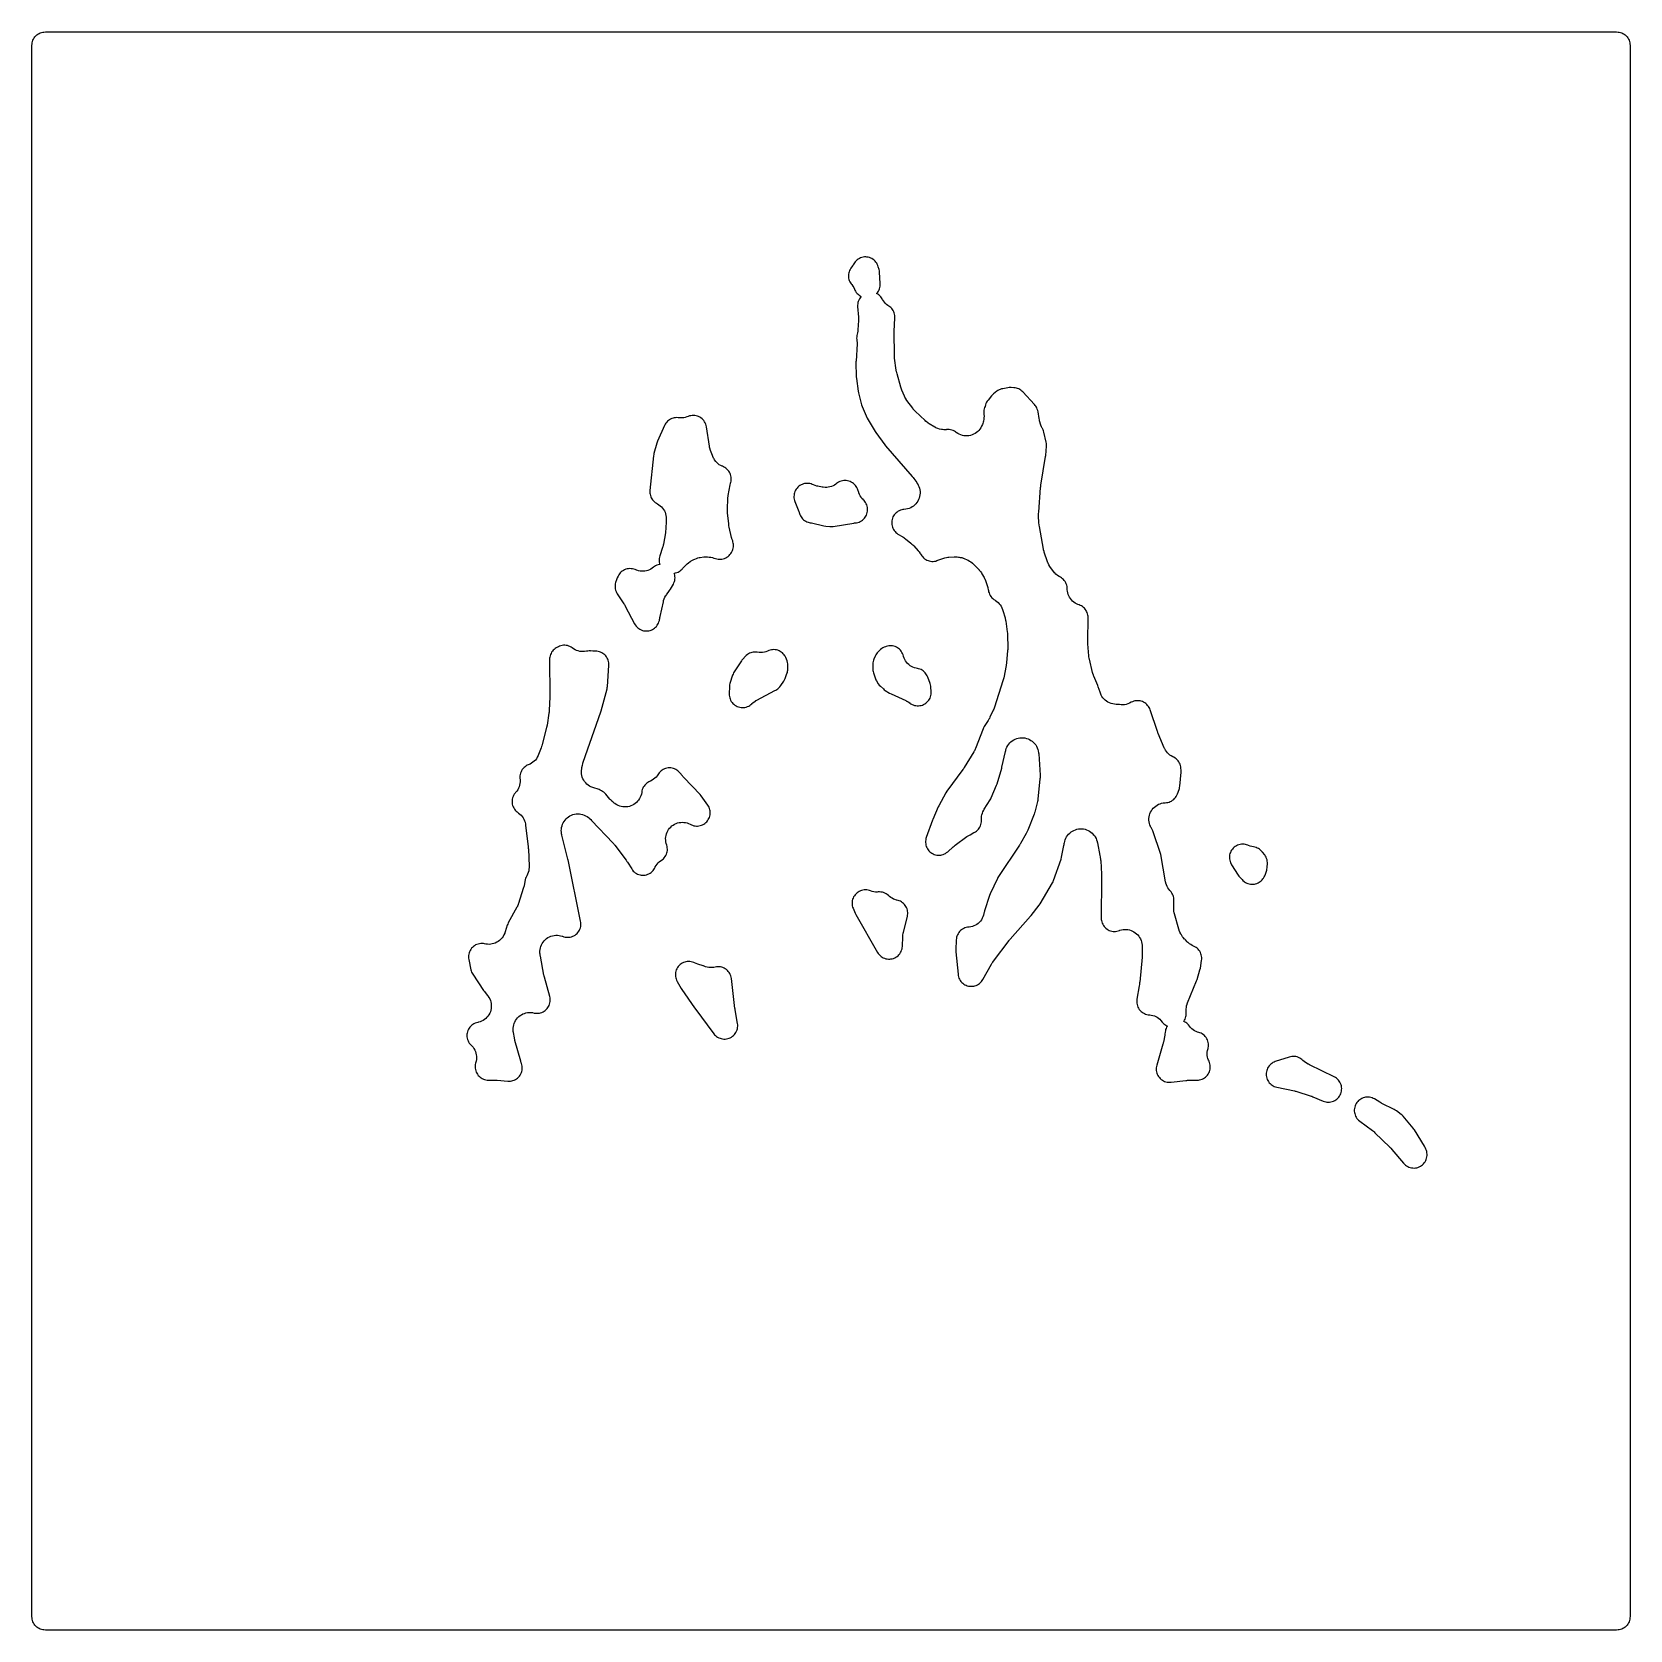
# Model space of a CAD drawing. Header units: millimetres. Extents: x 0 to 300, y 0 to 300.
import ezdxf

# ---------------------------------------------------------------- set-up
doc = ezdxf.new("R2010")
doc.units = ezdxf.units.MM
doc.layers.add('CUT', color=7, linetype='CONTINUOUS')

msp = doc.modelspace()

# ---------------------------------------------------------------- linework, layer by layer
at = {"layer": 'CUT'}
for points in [[(1.6252, -0.0395), (1.3944, 0.0431), (1.1729, 0.1479), (0.9627, 0.2738), (0.7659, 0.4198), (0.5844, 0.5844), (0.4198, 0.7659), (0.2738, 0.9627), (0.1479, 1.1729), (0.0431, 1.3944), (-0.0395, 1.6252), (-0.099, 1.8629), (-0.135, 2.1053), (-0.15, 2.4114), (-0.15, 297.5872), (-0.135, 297.8933), (-0.099, 298.1357), (-0.0395, 298.3734), (0.0431, 298.6041), (0.1479, 298.8256), (0.2738, 299.0358), (0.4198, 299.2326), (0.5844, 299.4142), (0.7659, 299.5787), (0.9627, 299.7247), (1.1729, 299.8507), (1.3944, 299.9554), (1.6252, 300.038), (1.8629, 300.0975), (2.1053, 300.1335), (2.4114, 300.1485), (297.5886, 300.1485), (297.8947, 300.1335), (298.1371, 300.0975), (298.3748, 300.038), (298.6056, 299.9554), (298.8271, 299.8507), (299.0373, 299.7247), (299.2341, 299.5787), (299.4156, 299.4142), (299.5802, 299.2326), (299.7262, 299.0358), (299.8521, 298.8256), (299.9569, 298.6041), (300.0395, 298.3734), (300.099, 298.1357), (300.135, 297.8933), (300.15, 297.5872), (300.15, 297.0119), (300.15, 2.4114), (300.1369, 2.1453), (300.135, 2.1054), (300.135, 2.1053), (300.099, 1.8629), (300.0395, 1.6252), (299.9569, 1.3944), (299.8521, 1.1729), (299.7262, 0.9627), (299.5802, 0.7659), (299.4156, 0.5844), (299.2341, 0.4198), (299.0373, 0.2738), (298.8271, 0.1479), (298.6056, 0.0431), (298.3748, -0.0395), (298.1371, -0.099), (297.8947, -0.135), (297.5886, -0.15), (297.0775, -0.15), (3, -0.15), (2.4114, -0.15), (2.1053, -0.135), (1.8629, -0.099)], [(154.2758, 252.1142), (154.4259, 251.7985), (154.4268, 251.7965), (154.4275, 251.7968), (154.4909, 251.6432), (154.607, 251.4257), (154.744, 251.2207), (154.9005, 251.0302), (155.075, 250.856), (155.2659, 250.6999), (155.4711, 250.5633), (155.6856, 250.4493), (155.6148, 250.3764), (155.4607, 250.1828), (155.3264, 249.9749), (155.2135, 249.7548), (155.1228, 249.5245), (155.0553, 249.2865), (155.0117, 249.0429), (154.9924, 248.7962), (154.9975, 248.5488), (155.1378, 246.5572), (155.147, 246.317), (155.1481, 246.1538), (155.1419, 245.9135), (155.0409, 244.1709), (155.0255, 243.9861), (155.022, 243.9532), (154.9688, 243.6166), (154.9019, 243.3607), (154.8516, 243.1207), (154.825, 242.8768), (154.8225, 242.6315), (154.844, 242.3871), (154.8825, 242.1078), (154.8958, 241.7724), (154.8955, 241.7397), (154.8894, 241.5572), (154.6995, 238.2821), (154.6977, 238.2453), (154.6974, 238.2385), (154.6955, 238.0836), (154.747, 235.3485), (154.7693, 235.059), (155.0999, 232.6262), (155.1626, 232.3147), (155.7603, 230.0875), (155.8782, 229.7481), (156.8255, 227.5448), (156.9748, 227.2522), (158.2685, 225.0819), (158.4028, 224.8797), (160.1242, 222.5419), (160.2502, 222.3845), (165.2496, 216.6309), (165.3626, 216.4945), (165.4371, 216.4001), (165.5435, 216.2585), (166.1019, 215.4779), (166.2064, 215.3238), (166.2244, 215.2958), (166.3949, 214.9991), (166.5228, 214.7144), (166.6219, 214.4183), (166.6912, 214.1139), (166.7299, 213.8041), (166.7377, 213.492), (166.7145, 213.1807), (166.6606, 212.8732), (166.5764, 212.5726), (166.4629, 212.2818), (166.321, 212.0037), (166.1524, 211.741), (165.9584, 211.4963), (165.7412, 211.2721), (165.5028, 211.0705), (165.2457, 210.8936), (164.9722, 210.743), (164.6851, 210.6203), (164.3873, 210.5266), (164.0817, 210.463), (163.6797, 210.4202), (163.6798, 210.4192), (163.5212, 210.4025), (163.283, 210.3536), (163.0507, 210.2818), (162.8265, 210.1878), (162.6125, 210.0725), (162.4106, 209.9369), (162.2229, 209.7824), (162.0511, 209.6103), (161.8968, 209.4224), (161.7615, 209.2203), (161.6465, 209.0061), (161.5528, 208.7818), (161.4814, 208.5494), (161.4329, 208.3111), (161.4077, 208.0693), (161.4062, 207.8261), (161.4283, 207.584), (161.4738, 207.3451), (161.5423, 207.1119), (161.6331, 206.8863), (161.7454, 206.6707), (161.8782, 206.467), (162.0301, 206.2771), (162.1997, 206.1029), (162.3854, 205.946), (162.5855, 205.8079), (163.4801, 205.2526), (163.6769, 205.1217), (163.8076, 205.0286), (163.9957, 204.8856), (165.0156, 204.0582), (165.218, 203.8815), (165.3509, 203.7569), (165.5402, 203.5662), (166.3918, 202.6444), (166.5228, 202.4949), (166.5455, 202.4676), (166.7827, 202.1488), (166.8024, 202.1193), (166.908, 201.9509), (166.9442, 201.8897), (167.0788, 201.6854), (167.2328, 201.4953), (167.4046, 201.3211), (167.5926, 201.1645), (167.795, 201.0271), (168.0099, 200.9101), (168.2352, 200.8147), (168.4687, 200.7418), (168.7083, 200.692), (168.9515, 200.6659), (169.1962, 200.6637), (169.4399, 200.6854), (169.6803, 200.7308), (169.9151, 200.7995), (171.2184, 201.2513), (171.3695, 201.3001), (171.3967, 201.3082), (171.6796, 201.3801), (171.9675, 201.4279), (171.9957, 201.4313), (172.1536, 201.4473), (173.1742, 201.5287), (173.3846, 201.5396), (173.4157, 201.5403), (173.697, 201.5098), (173.7326, 201.504), (173.9312, 201.4661), (174.0566, 201.4386), (174.299, 201.3978), (174.5441, 201.381), (174.5874, 201.3823), (174.8564, 201.2893), (174.8856, 201.2777), (175.0474, 201.2086), (175.6056, 200.9548), (175.7529, 200.884), (175.779, 200.8707), (176.0406, 200.723), (176.2668, 200.5679), (176.4989, 200.377), (176.5206, 200.3575), (176.6398, 200.2456), (177.7182, 199.1884), (177.841, 199.0622), (177.8624, 199.0392), (178.0712, 198.7921), (178.2558, 198.5265), (178.2726, 198.4998), (178.3626, 198.3486), (178.781, 197.6071), (178.8674, 197.4447), (178.8822, 197.4153), (179.0307, 197.0787), (179.0424, 197.048), (179.1041, 196.8747), (179.4088, 195.9472), (179.4676, 195.7502), (179.4771, 195.7148), (179.5618, 195.3127), (179.5674, 195.2764), (179.5737, 195.2266), (179.6192, 194.9724), (179.6907, 194.7242), (179.7874, 194.4848), (179.9083, 194.2566), (180.052, 194.042), (180.2172, 193.8435), (180.4019, 193.663), (180.6043, 193.5026), (180.8222, 193.3639), (180.9395, 193.2975), (181.1867, 193.1242), (181.4162, 192.9281), (181.6258, 192.7108), (181.8136, 192.4745), (181.9779, 192.2212), (182.1172, 191.9534), (182.2409, 191.6465), (182.2515, 191.6161), (182.3067, 191.4448), (182.7133, 190.0689), (182.7512, 189.9311), (182.7575, 189.9063), (182.8174, 189.6268), (182.8218, 189.6016), (182.8437, 189.4604), (183.1232, 187.4009), (183.1459, 187.1877), (183.1572, 187.0425), (183.1677, 186.8283), (183.2161, 184.4673), (183.2145, 184.2554), (183.2093, 184.1117), (183.1957, 183.9002), (182.9811, 181.588), (182.9578, 181.3931), (182.9386, 181.2611), (182.9052, 181.0677), (182.4469, 178.7748), (182.3994, 178.5677), (182.3631, 178.4281), (182.304, 178.2241), (180.7149, 173.2731), (180.6386, 173.0582), (180.5824, 172.9139), (180.4932, 172.7041), (179.8769, 171.3679), (179.7606, 171.1372), (179.6763, 170.9834), (179.5444, 170.7611), (178.8074, 169.6115), (178.6838, 169.3958), (178.5822, 169.1688), (177.1654, 165.5278), (177.102, 165.3747), (177.09, 165.3476), (176.9431, 165.0507), (176.9288, 165.0247), (176.8456, 164.8814), (175.0295, 161.9051), (174.9395, 161.7646), (174.8762, 161.6705), (174.7799, 161.5342), (171.7661, 157.4598), (171.5785, 157.165), (170.2511, 154.7178), (170.1579, 154.5272), (169.1314, 152.179), (169.1186, 152.1492), (169.1163, 152.1437), (169.0667, 152.0165), (167.9113, 148.7967), (167.8401, 148.5627), (167.7921, 148.323), (167.7677, 148.0796), (167.7672, 147.8351), (167.7906, 147.5917), (167.8376, 147.3517), (167.9079, 147.1175), (168.0008, 146.8913), (168.1153, 146.6752), (168.2503, 146.4713), (168.4046, 146.2816), (168.5767, 146.1079), (168.765, 145.9519), (168.9676, 145.815), (169.1826, 145.6985), (169.408, 145.6036), (169.6416, 145.5311), (169.8811, 145.4819), (170.1243, 145.4562), (170.3688, 145.4545), (170.6124, 145.4766), (170.8526, 145.5225), (171.0871, 145.5916), (171.3138, 145.6832), (171.5305, 145.7966), (171.7351, 145.9306), (171.9255, 146.084), (172.9846, 147.0256), (173.1199, 147.1402), (173.2135, 147.2159), (173.354, 147.324), (175.5545, 148.9358), (175.7684, 149.0814), (175.9168, 149.1751), (176.1401, 149.3056), (176.8701, 149.6989), (176.9168, 149.7224), (177.134, 149.8462), (177.3378, 149.991), (177.5261, 150.1555), (177.6971, 150.338), (177.849, 150.5366), (177.9802, 150.7494), (178.0896, 150.9743), (178.1759, 151.2089), (178.2384, 151.4511), (178.2764, 151.6982), (178.2895, 151.9479), (178.2793, 152.1606), (178.2781, 152.4758), (178.3048, 152.77), (178.3589, 153.0604), (178.44, 153.3444), (178.5474, 153.6196), (178.6929, 153.9089), (178.7083, 153.9363), (178.7984, 154.0877), (179.9155, 155.8694), (180.0111, 156.0358), (180.0937, 156.209), (181.1216, 158.5971), (181.2243, 158.882), (182.0783, 161.7941), (182.0874, 161.8259), (182.089, 161.8318), (182.1227, 161.9669), (182.7817, 164.9655), (182.8257, 165.1447), (182.8344, 165.1766), (182.9397, 165.4997), (183.0643, 165.7837), (183.2162, 166.0539), (183.394, 166.3079), (183.5959, 166.5432), (183.8201, 166.7574), (184.0642, 166.9485), (184.326, 167.1146), (184.6029, 167.2542), (184.8921, 167.3658), (185.191, 167.4484), (185.4965, 167.5011), (185.8057, 167.5236), (186.1157, 167.5154), (186.4233, 167.4768), (186.7256, 167.408), (187.0197, 167.3099), (187.3027, 167.1832), (187.5719, 167.0293), (187.8245, 166.8496), (188.0583, 166.646), (188.2709, 166.4203), (188.4602, 166.1747), (188.6244, 165.9117), (188.7619, 165.6339), (188.8714, 165.3438), (188.9518, 165.0444), (189.0072, 164.709), (189.0109, 164.6762), (189.0275, 164.4921), (189.2867, 160.5106), (189.2937, 160.3521), (189.2943, 160.3237), (189.2881, 160.0066), (189.2864, 159.9783), (189.2732, 159.8202), (188.8749, 156.0111), (188.8382, 155.7496), (188.8071, 155.5731), (188.752, 155.3149), (188.3733, 153.8004), (188.3039, 153.5581), (188.2514, 153.3953), (188.1659, 153.1582), (186.969, 150.1575), (186.8646, 149.9199), (186.7882, 149.7613), (186.6676, 149.5316), (185.5949, 147.6492), (185.5267, 147.5343), (185.4789, 147.4571), (185.4067, 147.3447), (181.4489, 141.4239), (181.3504, 141.2638), (181.2642, 141.0968), (179.9061, 138.2034), (179.789, 137.9058), (178.8541, 134.9958), (178.7705, 134.6549), (178.7501, 134.5362), (178.7426, 134.4972), (178.6626, 134.1684), (178.5605, 133.877), (178.4304, 133.5971), (178.2735, 133.3312), (178.0912, 133.082), (177.8854, 132.8519), (177.658, 132.6431), (177.4113, 132.4576), (177.1475, 132.2972), (176.8693, 132.1634), (176.5793, 132.0575), (176.2803, 131.9806), (175.9753, 131.9333), (175.8948, 131.9289), (175.6505, 131.9033), (175.41, 131.8538), (175.1755, 131.781), (174.9493, 131.6855), (174.7335, 131.5683), (174.5302, 131.4305), (174.3415, 131.2734), (174.1691, 131.0985), (174.0147, 130.9076), (173.8797, 130.7025), (173.7655, 130.4851), (173.6732, 130.2575), (173.6037, 130.022), (173.5576, 129.7808), (173.5354, 129.5363), (173.4568, 127.6417), (173.4664, 127.2968), (173.876, 123.0739), (173.9113, 122.8328), (173.9699, 122.5963), (174.0513, 122.3667), (174.1546, 122.146), (174.2789, 121.9365), (174.423, 121.74), (174.5856, 121.5585), (174.765, 121.3937), (174.9596, 121.2472), (175.1676, 121.1203), (175.3869, 121.0142), (175.6156, 120.93), (175.8513, 120.8685), (176.0919, 120.8301), (176.3351, 120.8154), (176.5785, 120.8244), (176.82, 120.8571), (177.0571, 120.9131), (177.2876, 120.992), (177.5094, 121.0929), (177.7203, 121.2149), (177.9183, 121.3569), (178.1015, 121.5174), (178.2683, 121.695), (178.4169, 121.8881), (178.5461, 122.0946), (180.1595, 124.9786), (180.2941, 125.2007), (180.3906, 125.3481), (180.5402, 125.5604), (183.4611, 129.4136), (183.5477, 129.5236), (183.608, 129.5973), (183.6987, 129.704), (187.4894, 133.997), (187.5103, 134.0211), (187.5142, 134.0255), (187.599, 134.1297), (189.1097, 136.089), (189.2777, 136.3361), (191.6061, 140.2453), (191.7211, 140.4619), (191.8144, 140.6887), (193.2455, 144.722), (193.3416, 145.0715), (193.7802, 147.282), (193.8122, 147.4883), (193.817, 147.5305), (193.842, 147.712), (193.8472, 147.7443), (193.9174, 148.0736), (194.0105, 148.3664), (194.1317, 148.6487), (194.2799, 148.9178), (194.4536, 149.1712), (194.6512, 149.4064), (194.8708, 149.6212), (195.1104, 149.8136), (195.3675, 149.9816), (195.6399, 150.1238), (195.9248, 150.2387), (196.2195, 150.3253), (196.5213, 150.3827), (196.8273, 150.4104), (197.1345, 150.4081), (197.44, 150.3758), (197.7409, 150.3139), (198.0343, 150.2229), (198.3175, 150.1038), (198.5877, 149.9575), (198.8423, 149.7856), (199.0789, 149.5897), (199.2953, 149.3716), (199.4894, 149.1335), (199.6593, 148.8775), (199.8034, 148.6062), (199.9204, 148.3221), (200.0176, 147.9997), (200.0255, 147.968), (200.0654, 147.7891), (200.5328, 145.4239), (200.5785, 145.1354), (200.5809, 145.1205), (200.6623, 144.6061), (200.6785, 144.4232), (200.8116, 141.8787), (200.8329, 141.1241), (200.8341, 141.0833), (200.8358, 141.0239), (200.7829, 133.6432), (200.7931, 133.3993), (200.827, 133.1577), (200.8843, 132.9205), (200.9644, 132.69), (201.0666, 132.4684), (201.19, 132.2579), (201.3332, 132.0604), (201.4951, 131.8778), (201.674, 131.7118), (201.8682, 131.564), (202.0758, 131.4359), (202.295, 131.3287), (202.5236, 131.2433), (202.7595, 131.1807), (203.0003, 131.1413), (203.2438, 131.1256), (203.4877, 131.1337), (203.7296, 131.1655), (203.9673, 131.2208), (204.1984, 131.2989), (204.294, 131.3366), (204.5862, 131.42), (204.8851, 131.4749), (205.1879, 131.5007), (205.4917, 131.4971), (205.7938, 131.4643), (206.0914, 131.4024), (206.3815, 131.3121), (206.6616, 131.1942), (206.929, 131.0498), (207.1812, 130.8803), (207.4159, 130.6873), (207.6309, 130.4725), (207.8241, 130.2379), (207.9938, 129.9858), (208.1383, 129.7185), (208.2564, 129.4385), (208.3469, 129.1484), (208.409, 128.851), (208.4453, 128.5199), (208.4472, 128.4875), (208.4539, 128.3064), (208.4724, 126.819), (208.4696, 126.6201), (208.4641, 126.4851), (208.4507, 126.2867), (208.0099, 121.5935), (208.0095, 121.5905), (208.0079, 121.5781), (207.9995, 121.5127), (207.9733, 121.3093), (207.9511, 121.1364), (207.9243, 120.9274), (207.4774, 118.391), (207.4462, 118.1405), (207.4405, 117.8881), (207.4602, 117.6365), (207.5051, 117.3881), (207.5749, 117.1456), (207.6688, 116.9113), (207.7859, 116.6876), (207.9248, 116.4769), (208.0844, 116.2813), (208.2628, 116.1028), (208.4583, 115.9432), (208.669, 115.8041), (208.8925, 115.687), (209.1268, 115.593), (209.3693, 115.5231), (209.6177, 115.478), (209.8693, 115.4582), (209.8845, 115.4578), (210.1867, 115.4198), (210.4838, 115.3528), (210.7731, 115.2573), (211.0517, 115.1343), (211.3172, 114.9849), (211.567, 114.8106), (211.7987, 114.6129), (212.0102, 114.3937), (212.2553, 114.0847), (212.2564, 114.0855), (212.3519, 113.965), (212.5197, 113.791), (212.7036, 113.6341), (212.9017, 113.4956), (213.1123, 113.3769), (213.202, 113.3372), (213.2018, 113.3369), (213.0758, 113.1283), (212.9708, 112.9084), (212.8876, 112.6793), (212.8271, 112.4432), (212.7899, 112.2024), (212.7492, 111.8139), (212.7442, 111.7818), (212.7122, 111.603), (212.4529, 110.3329), (212.4202, 110.1875), (212.396, 110.0892), (212.3576, 109.9453), (211.2116, 105.9724), (211.1551, 105.7328), (211.1224, 105.4888), (211.1139, 105.2428), (211.1297, 104.9972), (211.1695, 104.7542), (211.233, 104.5164), (211.3196, 104.286), (211.4284, 104.0652), (211.5584, 103.8561), (211.7084, 103.6609), (211.8768, 103.4814), (212.0621, 103.3193), (212.2624, 103.1762), (212.4758, 103.0535), (212.7003, 102.9524), (212.9336, 102.8738), (213.1735, 102.8186), (213.4176, 102.7872), (213.6637, 102.78), (213.9093, 102.7971), (216.6586, 103.1245), (216.8715, 103.1437), (217.0163, 103.1526), (217.2298, 103.1596), (218.7776, 103.1667), (219.0273, 103.1803), (219.2745, 103.2188), (219.5166, 103.2819), (219.7512, 103.3688), (219.9759, 103.4788), (220.1885, 103.6106), (220.3868, 103.763), (220.5689, 103.9345), (220.733, 104.1233), (220.8774, 104.3276), (221.0007, 104.5453), (221.1015, 104.7742), (221.179, 105.0121), (221.2324, 105.2565), (221.261, 105.505), (221.2647, 105.7551), (221.2433, 106.0044), (221.1972, 106.2502), (221.1267, 106.4902), (221.0325, 106.722), (220.9307, 106.9406), (220.8298, 107.2267), (220.7568, 107.5212), (220.7126, 107.8214), (220.6975, 108.1245), (220.7117, 108.4275), (220.755, 108.7279), (220.8483, 109.1095), (220.8476, 109.1097), (220.8889, 109.2797), (220.9233, 109.5258), (220.9331, 109.7741), (220.9182, 110.0222), (220.8787, 110.2675), (220.8151, 110.5077), (220.728, 110.7405), (220.6182, 110.9634), (220.4867, 111.1743), (220.335, 111.3711), (220.1645, 111.5519), (219.977, 111.7149), (219.7741, 111.8584), (219.558, 111.9811), (219.3308, 112.0817), (219.0947, 112.1593), (218.898, 112.2133), (218.6031, 112.3271), (218.3211, 112.47), (218.0548, 112.6405), (217.8071, 112.8368), (217.5803, 113.057), (217.3767, 113.2989), (217.3411, 113.3511), (217.194, 113.5455), (217.0287, 113.7246), (216.8468, 113.8868), (216.6499, 114.0305), (216.44, 114.1543), (216.3067, 114.2163), (216.3177, 114.2313), (216.4412, 114.4391), (216.5441, 114.6578), (216.6254, 114.8855), (216.6844, 115.1199), (216.7204, 115.3589), (216.7332, 115.6003), (216.7365, 116.3361), (216.7415, 116.5152), (216.7432, 116.5471), (216.7761, 116.8748), (216.8345, 117.1696), (216.9291, 117.485), (216.9397, 117.5152), (217.0033, 117.6827), (218.7021, 121.8536), (218.78, 122.0736), (219.3273, 123.8852), (219.4045, 124.2244), (219.6326, 125.6929), (219.6588, 125.9453), (219.6592, 126.1991), (219.6339, 126.4516), (219.5832, 126.7003), (219.5075, 126.9425), (219.4076, 127.1758), (219.2846, 127.3978), (219.1397, 127.6062), (218.9745, 127.7988), (218.7905, 127.9736), (218.5898, 128.129), (218.3744, 128.2631), (218.1465, 128.3747), (217.8571, 128.4987), (217.5932, 128.6429), (217.3443, 128.8118), (217.0903, 129.0221), (217.0667, 129.0437), (216.9371, 129.1677), (216.5884, 129.5177), (216.4612, 129.6519), (216.4391, 129.6764), (216.2054, 129.9626), (216.1857, 129.9892), (216.0797, 130.1407), (215.8614, 130.4694), (215.7585, 130.6334), (215.7409, 130.6632), (215.5756, 130.9784), (215.4437, 131.309), (215.4326, 131.3417), (215.375, 131.5266), (214.5565, 134.4134), (214.51, 134.5941), (214.5025, 134.6266), (214.4422, 134.9643), (214.4158, 135.3063), (214.4149, 135.3396), (214.4144, 135.5262), (214.4457, 136.9256), (214.4389, 137.1742), (214.4075, 137.4208), (214.3517, 137.6631), (214.2721, 137.8987), (214.1695, 138.1251), (214.0449, 138.3403), (213.8995, 138.542), (213.7349, 138.7283), (213.6488, 138.8165), (213.4538, 139.0604), (213.284, 139.3225), (213.1411, 139.6002), (213.0263, 139.8906), (212.9328, 140.2199), (212.9253, 140.2523), (212.8878, 140.4348), (211.9591, 145.6127), (211.919, 145.796), (211.8653, 145.9759), (210.6044, 149.6853), (210.5373, 149.8607), (210.4573, 150.0305), (210.1408, 150.6416), (210.0617, 150.8038), (210.0479, 150.8337), (209.9232, 151.1449), (209.8376, 151.4386), (209.7808, 151.7392), (209.7536, 152.0438), (209.7561, 152.3497), (209.7883, 152.6539), (209.8498, 152.9535), (209.9402, 153.2457), (210.0586, 153.5278), (210.2038, 153.797), (210.3745, 154.0509), (210.569, 154.2869), (210.7855, 154.503), (211.022, 154.697), (211.2763, 154.8671), (211.5458, 155.0117), (211.8282, 155.1294), (212.1206, 155.2191), (212.4204, 155.28), (212.7246, 155.3115), (212.7709, 155.3118), (213.0237, 155.3261), (213.2738, 155.3659), (213.5186, 155.4308), (213.7555, 155.5201), (213.9822, 155.6329), (214.1964, 155.7681), (214.3957, 155.9243), (214.5782, 156.0998), (214.7421, 156.2929), (214.8855, 156.5015), (215.0071, 156.7236), (215.1057, 156.9569), (215.4011, 157.7688), (215.4656, 157.973), (215.5125, 158.182), (215.5412, 158.3942), (215.784, 161.0289), (215.7943, 161.2246), (215.7893, 161.4205), (215.7642, 161.8071), (215.735, 162.0583), (215.6806, 162.3054), (215.6015, 162.5457), (215.4985, 162.7767), (215.3727, 162.9962), (215.2254, 163.2018), (215.0581, 163.3915), (214.8724, 163.5633), (214.6703, 163.7155), (214.4539, 163.8465), (214.2253, 163.9549), (214.2126, 163.9602), (213.9431, 164.1038), (213.6888, 164.2728), (213.4521, 164.4657), (213.2352, 164.6806), (213.0402, 164.9155), (212.8689, 165.1683), (212.7089, 165.4622), (212.6947, 165.4915), (212.6195, 165.6574), (211.4847, 168.331), (211.4309, 168.4648), (211.3961, 168.5564), (211.3475, 168.6921), (209.9719, 172.7813), (209.8843, 173.0053), (209.7756, 173.2198), (209.6468, 173.423), (209.4991, 173.6128), (209.3338, 173.7875), (209.1525, 173.9455), (208.9568, 174.0854), (208.7486, 174.2059), (208.5298, 174.3057), (208.3024, 174.3841), (208.0685, 174.4403), (207.8304, 174.4737), (207.5901, 174.4841), (207.3499, 174.4713), (207.112, 174.4356), (206.8787, 174.3771), (206.6521, 174.2965), (206.4343, 174.1945), (206.0684, 174.0011), (205.778, 173.8833), (205.4767, 173.7948), (205.168, 173.7369), (204.855, 173.71), (204.541, 173.7145), (204.199, 173.7538), (204.1325, 173.7648), (203.9061, 173.7917), (203.6783, 173.798), (203.628, 173.797), (203.5943, 173.7973), (203.2484, 173.8171), (202.9363, 173.8667), (202.6307, 173.9475), (202.3347, 174.0585), (202.0514, 174.1986), (201.7836, 174.3665), (201.534, 174.5604), (201.3051, 174.7784), (201.0993, 175.0183), (200.9186, 175.2776), (200.7649, 175.5538), (200.6276, 175.8719), (200.6158, 175.9034), (200.5543, 176.0816), (200.2347, 177.0901), (200.1407, 177.3396), (199.3765, 179.0808), (199.3107, 179.2404), (199.2996, 179.2693), (199.1905, 179.5968), (199.1821, 179.6266), (199.139, 179.7938), (198.5565, 182.2883), (198.5263, 182.4297), (198.5214, 182.4552), (198.4776, 182.7409), (198.4746, 182.7667), (198.461, 182.9106), (198.2908, 185.1707), (198.2824, 185.3261), (198.2788, 185.4317), (198.2768, 185.5873), (198.3122, 190.0988), (198.3025, 190.3386), (198.2699, 190.5764), (198.2147, 190.81), (198.1373, 191.0372), (198.0385, 191.2559), (197.9191, 191.4642), (197.7804, 191.66), (197.6235, 191.8416), (197.4499, 192.0074), (197.2612, 192.1557), (197.0591, 192.2853), (196.8456, 192.3948), (196.6225, 192.4834), (196.3848, 192.5649), (196.1113, 192.6889), (195.8509, 192.8384), (195.6059, 193.012), (195.3786, 193.2082), (195.1711, 193.4252), (194.9852, 193.661), (194.8226, 193.9135), (194.6848, 194.1803), (194.5731, 194.4591), (194.4885, 194.7472), (194.4318, 195.0421), (194.4035, 195.341), (194.4036, 195.4723), (194.392, 195.7156), (194.3567, 195.9567), (194.2981, 196.1932), (194.2168, 196.4229), (194.1135, 196.6435), (193.9893, 196.8531), (193.8452, 197.0496), (193.6827, 197.2311), (193.5033, 197.3959), (193.3087, 197.5425), (193.1007, 197.6695), (192.8502, 197.8061), (192.5379, 198.0248), (192.2798, 198.2501), (192.0353, 198.5132), (192.0129, 198.5399), (191.8914, 198.693), (191.2543, 199.5406), (191.142, 199.6982), (191.1227, 199.7269), (190.9394, 200.0317), (190.7884, 200.3538), (190.7754, 200.3858), (190.7071, 200.567), (190.0809, 202.3663), (190.0359, 202.5043), (190.0283, 202.5292), (189.9544, 202.8099), (189.9487, 202.8353), (189.92, 202.9777), (189.1529, 207.1928), (189.116, 207.4433), (189.0967, 207.614), (189.0768, 207.8664), (189.0132, 209.2791), (189.01, 209.5121), (189.0127, 209.6703), (189.024, 209.903), (189.3939, 214.5544), (189.4097, 214.7109), (189.4226, 214.8171), (189.4449, 214.9728), (190.3324, 220.3592), (190.3586, 220.578), (190.4884, 222.3037), (190.4946, 222.5565), (190.4753, 222.8086), (190.4305, 223.0574), (189.9917, 224.9449), (189.9266, 225.1744), (189.84, 225.3967), (189.7325, 225.6098), (189.6982, 225.6704), (189.5581, 225.9475), (189.443, 226.238), (189.4331, 226.2667), (189.3813, 226.4286), (189.2514, 226.8693), (189.1902, 227.1045), (189.1539, 227.2653), (189.1082, 227.5039), (188.9108, 228.7494), (188.8528, 229.0187), (188.7655, 229.2799), (188.65, 229.53), (188.6011, 229.622), (188.4913, 229.8089), (188.3657, 229.9856), (188.2253, 230.1508), (186.0384, 232.5073), (185.8702, 232.6723), (185.6872, 232.8206), (185.491, 232.9511), (185.2835, 233.0626), (185.0663, 233.154), (184.8415, 233.2246), (184.6111, 233.2737), (184.3771, 233.3009), (183.88, 233.335), (183.6716, 233.3406), (183.4633, 233.3288), (183.2568, 233.2996), (182.2619, 233.1167), (182.0276, 233.0619), (181.7997, 232.9848), (181.5803, 232.8861), (181.3714, 232.7669), (181.1749, 232.628), (180.5602, 232.1478), (180.361, 231.9745), (180.1812, 231.7812), (179.5167, 230.9864), (179.3648, 230.7849), (179.234, 230.5691), (179.1257, 230.3412), (179.0408, 230.1036), (178.942, 229.7752), (178.8721, 229.6), (178.7884, 229.3536), (178.7308, 229.0998), (178.6998, 228.8414), (178.6959, 228.5812), (178.7191, 228.3219), (178.7259, 228.274), (178.7295, 228.2434), (178.7524, 227.9282), (178.7468, 227.6398), (178.7149, 227.3532), (178.6513, 227.0436), (178.6437, 227.0138), (178.5976, 226.8482), (178.511, 226.5628), (178.453, 226.3871), (178.4418, 226.3559), (178.3115, 226.0417), (178.1649, 225.7682), (177.9921, 225.5104), (177.7947, 225.271), (177.5747, 225.0521), (177.3342, 224.856), (177.0755, 224.6846), (176.8012, 224.5395), (176.5139, 224.4221), (176.2164, 224.3336), (175.9117, 224.2749), (175.6027, 224.2465), (175.2923, 224.2487), (174.9837, 224.2815), (174.6799, 224.3445), (174.3837, 224.4372), (174.0981, 224.5586), (173.8259, 224.7076), (173.545, 224.8995), (173.5433, 224.9008), (173.5425, 224.8997), (173.4099, 225), (173.1939, 225.1314), (172.9658, 225.2403), (172.7278, 225.3255), (172.4825, 225.3863), (172.2322, 225.4221), (171.9797, 225.4323), (171.7273, 225.4171), (171.7046, 225.4145), (171.6646, 225.4113), (171.2141, 225.4019), (171.174, 225.4034), (170.9681, 225.4177), (170.7878, 225.4406), (170.7521, 225.4462), (170.3871, 225.5231), (170.0638, 225.6288), (169.7239, 225.7823), (169.6917, 225.7989), (169.5141, 225.8972), (168.4399, 226.5302), (168.2535, 226.6475), (168.221, 226.6693), (167.8706, 226.9356), (167.8408, 226.9612), (167.6779, 227.1093), (165.8067, 228.9143), (165.6953, 229.0264), (165.6758, 229.0469), (165.4676, 229.2846), (165.4499, 229.3067), (165.3535, 229.4319), (164.2614, 230.9147), (164.1374, 231.0937), (164.1163, 231.1262), (163.9005, 231.5043), (163.8833, 231.539), (163.7922, 231.7369), (163.3295, 232.8237), (163.2449, 233.0409), (163.1921, 233.19), (163.1212, 233.4121), (162.4155, 235.8839), (162.3527, 236.1367), (162.3161, 236.3095), (162.2711, 236.566), (161.9498, 238.8597), (161.9235, 239.1068), (161.9112, 239.275), (161.9013, 239.5234), (161.8746, 243.5812), (161.8757, 243.6993), (161.8777, 243.7795), (161.8825, 243.8975), (162.0236, 246.3975), (162.0256, 246.6387), (162.0043, 246.879), (161.9599, 247.1162), (161.8929, 247.3479), (161.8038, 247.5722), (161.6936, 247.7868), (161.5631, 247.9897), (161.4138, 248.1792), (161.2468, 248.3534), (161.0639, 248.5106), (160.8666, 248.6495), (160.6901, 248.7615), (160.4557, 248.9433), (160.2395, 249.1463), (160.0433, 249.3688), (159.869, 249.6088), (159.7036, 249.8887), (159.7026, 249.8905), (159.7, 249.8892), (159.6375, 250.0067), (159.5003, 250.2126), (159.3433, 250.4039), (159.1683, 250.5787), (158.9768, 250.7354), (158.7707, 250.8724), (158.5574, 250.9855), (158.6192, 251.0484), (158.7738, 251.2405), (158.9088, 251.4468), (159.0228, 251.6654), (159.1147, 251.8942), (159.1836, 252.131), (159.2288, 252.3734), (159.25, 252.619), (159.2468, 252.8656), (159.1149, 254.9875), (159.0858, 255.2427), (159.0307, 255.4935), (158.8821, 256.0354), (158.8051, 256.2702), (158.7052, 256.4962), (158.5836, 256.7112), (158.4413, 256.9132), (158.2798, 257.1002), (158.1006, 257.2703), (157.9054, 257.4219), (157.6963, 257.5534), (157.4752, 257.6637), (157.2443, 257.7517), (157.0059, 257.8164), (156.7622, 257.8572), (156.5157, 257.8738), (156.2687, 257.866), (156.0238, 257.8339), (155.7832, 257.7777), (155.5493, 257.6981), (155.3244, 257.5957), (155.1107, 257.4717), (154.9103, 257.3271), (154.7252, 257.1635), (154.5571, 256.9824), (154.4077, 256.7857), (154.2784, 256.5751), (154.1733, 256.3831), (154.1536, 256.3515), (154.0385, 256.1776), (153.7354, 255.746), (153.6056, 255.5407), (153.4964, 255.3238), (153.4087, 255.0973), (153.3434, 254.8634), (153.3012, 254.6242), (153.2823, 254.3821), (153.287, 254.1393), (153.3152, 253.8981), (153.3667, 253.6607), (153.441, 253.4295), (153.5374, 253.2066), (153.655, 252.9941), (153.7926, 252.794), (153.8988, 252.6678), (153.8984, 252.6675), (153.8998, 252.6658), (154.1104, 252.3869)], [(112.1965, 199.3011), (111.9463, 199.2849), (111.699, 199.2438), (111.457, 199.1781), (111.2228, 199.0885), (110.9987, 198.9758), (110.7871, 198.8413), (110.59, 198.6863), (110.4095, 198.5123), (110.2473, 198.3211), (110.105, 198.1146), (109.9841, 197.8949), (109.8308, 197.5796), (109.7521, 197.4004), (109.6877, 197.2156), (109.5295, 196.697), (109.4697, 196.4601), (109.4334, 196.2185), (109.4207, 195.9745), (109.432, 195.7304), (109.467, 195.4886), (109.5255, 195.2514), (109.6068, 195.021), (109.7103, 194.7997), (109.8348, 194.5895), (111.0761, 192.7105), (111.1756, 192.5514), (111.2405, 192.4416), (111.3319, 192.2778), (113.0935, 188.9245), (113.217, 188.7148), (113.3603, 188.5182), (113.522, 188.3364), (113.7007, 188.1712), (113.8945, 188.0242), (114.1017, 187.8967), (114.3204, 187.7899), (114.5484, 187.7049), (114.7835, 187.6425), (115.0236, 187.6032), (115.2664, 187.5875), (115.5096, 187.5954), (115.7509, 187.6269), (115.9879, 187.6818), (116.2185, 187.7594), (116.4405, 187.859), (116.6517, 187.9798), (116.8502, 188.1205), (117.0341, 188.2799), (117.2016, 188.4564), (117.3511, 188.6483), (117.4813, 188.8539), (117.5909, 189.0711), (117.6788, 189.2979), (117.7443, 189.5323), (117.7867, 189.7719), (117.8074, 189.9349), (117.8331, 190.0958), (117.8786, 190.3314), (118.4961, 193.0609), (118.5437, 193.2487), (118.553, 193.282), (118.667, 193.6193), (118.8022, 193.9146), (118.9829, 194.2214), (119.002, 194.2502), (119.113, 194.409), (119.6724, 195.1669), (119.8516, 195.4469), (120.3785, 196.405), (120.4858, 196.6249), (120.5711, 196.8543), (120.6335, 197.0909), (120.6725, 197.3325), (120.6877, 197.5768), (120.6789, 197.8213), (120.6463, 198.0639), (120.5901, 198.3021), (120.5455, 198.4326), (120.5669, 198.4348), (120.8058, 198.4832), (121.0389, 198.5547), (121.2639, 198.6485), (121.4787, 198.7638), (121.6813, 198.8995), (121.8696, 199.0542), (122.0421, 199.2266), (122.1121, 199.3038), (122.7842, 200.0138), (122.9261, 200.1558), (122.952, 200.1805), (123.2327, 200.4197), (123.5373, 200.6275), (123.568, 200.6461), (123.7423, 200.7455), (124.2542, 201.0196), (124.3991, 201.0932), (124.4253, 201.1058), (124.6999, 201.2236), (124.9589, 201.3089), (125.2497, 201.3774), (125.2783, 201.3829), (125.4386, 201.4098), (126.1166, 201.5088), (126.1617, 201.5141), (126.3782, 201.4921), (126.622, 201.4913), (126.7421, 201.4967), (126.7762, 201.4974), (127.1272, 201.4864), (127.4447, 201.4439), (127.7861, 201.3622), (127.8188, 201.3525), (128.0007, 201.294), (128.2815, 201.1956), (128.5214, 201.1249), (128.7672, 201.0784), (129.0164, 201.0568), (129.2665, 201.0601), (129.515, 201.0884), (129.7594, 201.1415), (129.9973, 201.2186), (130.2263, 201.3192), (130.4441, 201.4421), (130.6486, 201.5862), (130.8376, 201.75), (131.0093, 201.9319), (131.162, 202.13), (131.2941, 202.3423), (131.3032, 202.3609), (131.3763, 202.4829), (131.4793, 202.6998), (131.561, 202.9256), (131.6207, 203.1583), (131.6578, 203.3955), (131.6719, 203.6353), (131.663, 203.8752), (131.6311, 204.1133), (131.5765, 204.3471), (131.5224, 204.5075), (131.5227, 204.5076), (131.3849, 204.9182), (131.3759, 204.9501), (131.33, 205.1301), (130.8772, 207.1096), (130.8319, 207.3403), (130.8062, 207.4978), (130.7755, 207.7309), (130.5678, 209.8113), (130.5512, 210.0635), (130.5457, 210.235), (130.5461, 210.4878), (130.6162, 212.4677), (130.6236, 212.606), (130.6254, 212.6308), (130.6556, 212.906), (130.6592, 212.9306), (130.6819, 213.0672), (131.0504, 215.0571), (131.1002, 215.286), (131.1389, 215.4402), (131.1537, 215.4924), (131.21, 215.7364), (131.2416, 215.9848), (131.2482, 216.2351), (131.2297, 216.4848), (131.1863, 216.7314), (131.1185, 216.9724), (131.027, 217.2054), (130.9126, 217.4281), (130.7764, 217.6382), (130.62, 217.8337), (130.4447, 218.0125), (130.2525, 218.173), (130.0452, 218.3133), (129.8249, 218.4323), (129.5938, 218.5286), (129.561, 218.5404), (129.2807, 218.6735), (129.015, 218.8336), (128.7663, 219.0191), (128.5371, 219.2281), (128.3296, 219.4588), (128.1281, 219.7328), (128.1099, 219.7604), (128.019, 219.9055), (127.9443, 220.0382), (127.9301, 220.0646), (127.7857, 220.3668), (127.774, 220.3944), (127.7121, 220.5501), (127.3519, 221.5175), (127.2892, 221.7002), (127.2788, 221.7331), (127.182, 222.1069), (127.1751, 222.1407), (127.1412, 222.3309), (126.5911, 225.963), (126.541, 226.2093), (126.4664, 226.4493), (126.3681, 226.6807), (126.2471, 226.901), (126.1045, 227.108), (125.9419, 227.2997), (125.7609, 227.474), (125.5632, 227.6294), (125.351, 227.764), (125.1263, 227.8767), (124.8915, 227.9663), (124.6488, 228.0318), (124.4008, 228.0726), (124.1499, 228.0884), (123.8988, 228.0788), (123.6498, 228.0441), (123.4056, 227.9845), (123.1686, 227.9008), (122.9175, 227.7975), (122.6258, 227.7095), (122.327, 227.6501), (122.0239, 227.6198), (121.7192, 227.6191), (121.3868, 227.6506), (121.3847, 227.6509), (121.3844, 227.6487), (121.2563, 227.6672), (121.0183, 227.6787), (120.7802, 227.6675), (120.5443, 227.6337), (120.3126, 227.5776), (120.0874, 227.4996), (119.8706, 227.4006), (119.6643, 227.2814), (119.4702, 227.143), (119.2902, 226.9868), (119.1258, 226.8142), (118.9787, 226.6267), (118.85, 226.4261), (118.7411, 226.2141), (117.3857, 223.2353), (117.3081, 223.0442), (117.2465, 222.8473), (116.7279, 220.9133), (116.6843, 220.7202), (116.656, 220.5243), (115.976, 213.9832), (115.9627, 213.7464), (115.9719, 213.5094), (116.0035, 213.2743), (116.0572, 213.0433), (116.1326, 212.8184), (116.229, 212.6017), (116.3455, 212.3951), (116.481, 212.2004), (116.6344, 212.0195), (116.8042, 211.8539), (116.989, 211.7052), (117.187, 211.5746), (117.3784, 211.473), (117.6532, 211.3086), (117.9025, 211.1237), (118.1323, 210.9152), (118.3405, 210.6851), (118.525, 210.4356), (118.684, 210.1691), (118.816, 209.8882), (118.9196, 209.5956), (118.9939, 209.2943), (119.0381, 208.9872), (119.0532, 208.6473), (119.053, 208.6143), (119.0475, 208.4293), (118.9492, 206.6245), (118.9306, 206.4041), (118.9136, 206.2549), (118.8821, 206.036), (118.506, 203.8766), (118.4785, 203.7346), (118.473, 203.7093), (118.4016, 203.429), (118.3943, 203.4042), (118.3505, 203.2663), (117.8226, 201.7086), (117.7557, 201.4742), (117.712, 201.2343), (117.6918, 200.9914), (117.6954, 200.7476), (117.7227, 200.5054), (117.7735, 200.2669), (117.8324, 200.0815), (117.7434, 200.0698), (117.505, 200.0146), (117.2732, 199.9363), (117.0501, 199.8357), (116.8379, 199.7138), (116.6386, 199.5717), (116.4058, 199.3879), (116.1522, 199.2245), (115.8842, 199.0861), (115.6041, 198.9741), (115.3146, 198.8894), (115.0183, 198.8328), (114.7179, 198.8049), (114.4163, 198.8059), (114.1161, 198.8358), (113.8202, 198.8943), (113.5035, 198.9892), (113.4732, 198.9999), (113.305, 199.0638), (113.176, 199.1164), (112.9393, 199.1993), (112.6956, 199.258), (112.4471, 199.2921)], [(148.6777, 207.3413), (149.0167, 207.2874), (149.812, 207.2165), (150.0205, 207.2067), (150.229, 207.2143), (150.4361, 207.2392), (154.2685, 207.8638), (154.4183, 207.8851), (154.4452, 207.8884), (154.5745, 207.8989), (154.8155, 207.9302), (155.0522, 207.9849), (155.2826, 208.0622), (155.5044, 208.1615), (155.7154, 208.2819), (155.9138, 208.4223), (156.0976, 208.5812), (156.2652, 208.7572), (156.4148, 208.9486), (156.5452, 209.1537), (156.655, 209.3705), (156.7433, 209.5969), (156.8091, 209.8308), (156.852, 210.07), (156.8714, 210.3122), (156.8672, 210.5551), (156.8395, 210.7965), (156.7884, 211.0341), (156.7146, 211.2656), (156.6186, 211.4888), (156.5014, 211.7017), (156.364, 211.9022), (156.2079, 212.0883), (156.0344, 212.2585), (156.0297, 212.2627), (155.8227, 212.4863), (155.6384, 212.7288), (155.4784, 212.988), (155.3442, 213.2615), (155.2269, 213.5741), (155.2113, 213.6224), (155.2019, 213.6524), (155.1788, 213.7263), (155.156, 213.7957), (155.1515, 213.8089), (155.1068, 213.9287), (154.9558, 214.3039), (154.8518, 214.5292), (154.726, 214.7431), (154.5796, 214.9434), (154.4141, 215.1283), (154.2311, 215.2958), (154.0324, 215.4444), (153.8199, 215.5725), (153.5958, 215.679), (153.3622, 215.7627), (153.1215, 215.8228), (152.8759, 215.8588), (152.6281, 215.8703), (152.3803, 215.8571), (152.1351, 215.8194), (151.8948, 215.7577), (151.6618, 215.6724), (151.4384, 215.5644), (151.2268, 215.4348), (151.0291, 215.2849), (150.9127, 215.1872), (150.6561, 215.0118), (150.3835, 214.8626), (150.0975, 214.7411), (149.8009, 214.6483), (149.4966, 214.5853), (149.1875, 214.5527), (148.8768, 214.5507), (148.5376, 214.5821), (148.5048, 214.5868), (148.322, 214.6176), (147.5451, 214.768), (147.364, 214.8078), (147.3319, 214.8157), (147.0054, 214.9132), (146.7178, 215.0311), (146.7069, 215.0369), (146.4863, 215.1405), (146.2567, 215.2222), (146.0202, 215.2811), (145.7792, 215.3167), (145.5358, 215.3287), (145.2924, 215.3169), (145.0513, 215.2815), (144.8148, 215.2228), (144.5851, 215.1413), (144.3645, 215.0379), (144.1549, 214.9134), (143.9585, 214.7692), (143.7771, 214.6065), (143.6124, 214.4269), (143.4659, 214.2322), (143.3391, 214.0241), (143.2331, 213.8047), (143.149, 213.5759), (143.0876, 213.3401), (143.0494, 213.0994), (143.0349, 212.8562), (143.0441, 212.6127), (143.077, 212.3712), (143.1332, 212.1341), (143.2122, 211.9036), (143.9521, 210.0461), (144.0117, 209.8859), (144.0217, 209.857), (144.0713, 209.6896), (144.1507, 209.4622), (144.2517, 209.2434), (144.3732, 209.0355), (144.5142, 208.8401), (144.6734, 208.6593), (144.8492, 208.4946), (145.0401, 208.3476), (145.2442, 208.2196), (145.4597, 208.1119), (145.6845, 208.0255), (145.9167, 207.9611), (146.0597, 207.9359), (146.0594, 207.9344), (146.1541, 207.9176), (146.3382, 207.88)], [(83.1846, 108.5598), (83.281, 108.2662), (83.3481, 107.9646), (83.3853, 107.6579), (83.3921, 107.3489), (83.3687, 107.0408), (83.3151, 106.7365), (83.2106, 106.3626), (83.1567, 106.1262), (83.126, 105.8857), (83.1187, 105.6434), (83.1349, 105.4015), (83.1745, 105.1623), (83.2371, 104.928), (83.322, 104.7009), (83.4286, 104.4831), (83.5558, 104.2767), (83.7023, 104.0836), (83.8669, 103.9055), (84.048, 103.7443), (84.2438, 103.6013), (84.4526, 103.478), (84.6723, 103.3754), (84.9009, 103.2947), (85.1363, 103.2365), (85.3762, 103.2013), (85.6183, 103.1896), (86.8119, 103.1896), (86.9831, 103.1857), (87.0994, 103.1804), (87.2702, 103.1687), (89.2498, 102.9874), (89.4992, 102.9771), (89.7484, 102.9916), (89.9948, 103.031), (90.2361, 103.0947), (90.4699, 103.1822), (90.6938, 103.2926), (90.9055, 103.4247), (91.103, 103.5773), (91.2843, 103.7488), (91.4476, 103.9376), (91.5913, 104.1417), (91.7139, 104.3591), (91.8143, 104.5876), (91.8913, 104.825), (91.9443, 105.0689), (91.9727, 105.3169), (91.9762, 105.5664), (91.9548, 105.8151), (91.9088, 106.0604), (91.8385, 106.2999), (91.7989, 106.4134), (91.7614, 106.5267), (91.7372, 106.604), (91.7034, 106.7183), (90.6062, 110.6548), (90.5611, 110.8335), (90.5334, 110.9556), (90.4972, 111.1362), (90.3244, 112.1217), (90.2973, 112.3022), (90.2932, 112.3346), (90.2677, 112.6692), (90.2742, 112.9753), (90.3104, 113.2793), (90.376, 113.5783), (90.4529, 113.8155), (90.5024, 113.9986), (90.5573, 114.0867), (90.7417, 114.4177), (90.9159, 114.6694), (91.1138, 114.903), (91.3335, 115.1162), (91.5729, 115.307), (91.8297, 115.4737), (92.1015, 115.6146), (92.3857, 115.7284), (92.6797, 115.8141), (92.9805, 115.8707), (93.2855, 115.8978), (93.5916, 115.8952), (93.896, 115.8628), (94.2383, 115.7922), (94.4784, 115.7547), (94.721, 115.7407), (94.9638, 115.7504), (95.2046, 115.7835), (95.441, 115.8399), (95.6708, 115.919), (95.8918, 116.02), (96.102, 116.142), (96.2993, 116.2838), (96.482, 116.4441), (96.6482, 116.6214), (96.7964, 116.814), (96.9252, 117.0201), (97.0334, 117.2377), (97.12, 117.4648), (97.1841, 117.6992), (97.2251, 117.9387), (97.2427, 118.1811), (97.2366, 118.424), (97.2071, 118.6653), (97.1542, 118.9025), (96.1507, 122.5577), (96.1155, 122.6963), (96.0934, 122.7909), (96.0635, 122.9307), (95.3805, 126.4503), (95.3521, 126.6166), (95.3354, 126.7299), (95.318, 126.8695), (95.3037, 127.049), (95.3021, 127.0791), (95.3009, 127.4174), (95.3301, 127.7247), (95.3893, 128.0276), (95.4779, 128.3233), (95.595, 128.6089), (95.7396, 128.8816), (95.9102, 129.1388), (96.1052, 129.3781), (96.3227, 129.5971), (96.5607, 129.7937), (96.8168, 129.966), (97.0885, 130.1124), (97.3733, 130.2315), (97.6683, 130.3221), (97.9709, 130.3833), (98.278, 130.4145), (98.5866, 130.4155), (98.8939, 130.3862), (99.1968, 130.327), (99.4925, 130.2383), (99.5555, 130.2125), (99.787, 130.1305), (100.0254, 130.0716), (100.2684, 130.0364), (100.5137, 130.0252), (100.7589, 130.0381), (101.0017, 130.075), (101.2397, 130.1356), (101.4706, 130.2192), (101.6922, 130.3251), (101.9023, 130.4522), (102.0989, 130.5993), (102.2802, 130.765), (102.4443, 130.9476), (102.5897, 131.1455), (102.715, 131.3567), (102.819, 131.5792), (102.9007, 131.8108), (102.9592, 132.0493), (102.994, 132.2924), (103.0049, 132.5377), (102.9916, 132.7829), (102.9543, 133.0256), (100.5925, 144.5852), (100.579, 144.6471), (100.5758, 144.6609), (100.5649, 144.7064), (99.4336, 149.2199), (99.3936, 149.3977), (99.3872, 149.4296), (99.3377, 149.761), (99.322, 150.0663), (99.3361, 150.3716), (99.3798, 150.6742), (99.4526, 150.9711), (99.5539, 151.2595), (99.6828, 151.5367), (99.8379, 151.8001), (100.0179, 152.0471), (100.221, 152.2756), (100.4453, 152.4832), (100.6888, 152.6681), (100.949, 152.8285), (101.2236, 152.9628), (101.5099, 153.0699), (101.8052, 153.1487), (102.1068, 153.1984), (102.4119, 153.2186), (102.7174, 153.2091), (103.0206, 153.1699), (103.3185, 153.1016), (103.6084, 153.0046), (103.8875, 152.8799), (104.1532, 152.7287), (104.4269, 152.5355), (104.4526, 152.5155), (104.5935, 152.3998), (104.641, 152.3588), (104.788, 152.225), (104.8855, 152.1315), (105.0252, 151.9901), (109.0362, 147.7099), (109.1671, 147.5627), (109.2533, 147.4604), (109.3762, 147.3066), (111.4893, 144.5147), (111.5848, 144.3826), (111.6478, 144.2914), (111.7375, 144.1553), (112.5484, 142.8645), (112.6891, 142.6633), (112.8488, 142.4768), (113.0261, 142.3069), (113.2192, 142.1552), (113.4262, 142.0232), (113.6452, 141.9121), (113.874, 141.823), (114.1105, 141.7568), (114.3523, 141.7142), (114.5971, 141.6954), (114.8426, 141.7008), (115.0864, 141.7302), (115.3261, 141.7834), (115.5595, 141.8599), (115.7842, 141.9588), (115.9981, 142.0794), (116.1992, 142.2204), (116.3855, 142.3804), (116.5551, 142.5579), (116.7066, 142.7511), (116.8383, 142.9584), (116.9491, 143.1775), (116.9789, 143.2444), (117.1292, 143.5094), (117.3044, 143.7586), (117.5029, 143.9897), (117.7228, 144.2005), (117.9621, 144.389), (118.1085, 144.483), (118.314, 144.63), (118.5037, 144.7971), (118.6755, 144.9824), (118.8278, 145.1842), (118.9588, 145.4003), (119.0674, 145.6285), (119.1524, 145.8665), (119.213, 146.1119), (119.2484, 146.3622), (119.2584, 146.6147), (119.2428, 146.867), (119.2019, 147.1164), (119.136, 147.3604), (119.0357, 147.6687), (118.9701, 147.9653), (118.9333, 148.2668), (118.9259, 148.5705), (118.9477, 148.8734), (118.9987, 149.1729), (119.0784, 149.466), (119.1859, 149.75), (119.3204, 150.0224), (119.4805, 150.2805), (119.6647, 150.522), (119.8714, 150.7446), (120.0986, 150.9462), (120.3442, 151.125), (120.6059, 151.2792), (120.8812, 151.4074), (121.1676, 151.5085), (121.4625, 151.5815), (121.763, 151.6257), (122.0664, 151.6407), (122.3698, 151.6264), (122.6704, 151.5829), (122.9654, 151.5105), (123.2521, 151.4101), (123.5277, 151.2824), (123.5464, 151.2715), (123.7616, 151.159), (123.9867, 151.0679), (124.2196, 150.9991), (124.458, 150.9531), (124.6998, 150.9306), (124.9427, 150.9316), (125.1843, 150.9562), (125.4223, 151.004), (125.6546, 151.0748), (125.879, 151.1678), (126.0932, 151.2821), (126.2954, 151.4166), (126.4835, 151.5701), (126.6559, 151.7412), (126.8109, 151.9281), (126.947, 152.1293), (127.0629, 152.3426), (127.1576, 152.5662), (127.2302, 152.798), (127.2799, 153.0357), (127.3063, 153.2771), (127.3092, 153.5199), (127.2885, 153.7619), (127.2444, 154.0007), (127.1774, 154.2341), (127.088, 154.4599), (126.9772, 154.6759), (126.8459, 154.8802), (125.6182, 156.6008), (125.3879, 156.8787), (122.3411, 160.0572), (122.2417, 160.165), (122.1756, 160.2396), (122.0805, 160.3512), (121.5892, 160.9513), (121.4239, 161.134), (121.2414, 161.2996), (121.0435, 161.4464), (120.8321, 161.573), (120.6093, 161.6782), (120.3772, 161.761), (120.1381, 161.8205), (119.8943, 161.8561), (119.6482, 161.8676), (119.4021, 161.8548), (119.1585, 161.8179), (118.9197, 161.7571), (118.688, 161.6731), (118.4658, 161.5668), (118.2551, 161.4391), (118.058, 161.2912), (117.8764, 161.1247), (117.712, 160.9411), (117.5666, 160.7422), (117.3317, 160.3854), (117.1305, 160.1393), (116.9044, 159.9138), (116.6565, 159.7124), (116.3895, 159.5373), (116.1061, 159.3901), (115.9939, 159.3456), (115.7717, 159.2446), (115.5603, 159.1225), (115.3619, 158.9804), (115.1783, 158.8195), (115.0113, 158.6416), (114.8624, 158.4482), (114.733, 158.2412), (114.6245, 158.0226), (114.5378, 157.7944), (114.4738, 157.5589), (114.433, 157.3182), (114.4315, 157.3058), (114.4258, 157.2638), (114.3637, 156.9323), (114.2777, 156.6369), (114.1633, 156.3512), (114.0216, 156.0782), (113.8538, 155.8202), (113.6616, 155.5799), (113.4469, 155.3596), (113.2117, 155.1613), (112.9582, 154.9869), (112.6889, 154.8381), (112.4063, 154.7163), (112.1132, 154.6228), (111.8123, 154.5583), (111.5066, 154.5236), (111.1989, 154.5189), (110.8923, 154.5443), (110.5896, 154.5995), (110.2938, 154.684), (110.0076, 154.7971), (109.7338, 154.9375), (109.4503, 155.1201), (109.4236, 155.1392), (109.277, 155.2495), (109.0432, 155.4347), (108.8997, 155.5543), (108.8746, 155.5763), (108.6063, 155.8362), (108.5835, 155.8606), (108.4594, 156.0003), (107.6616, 156.9444), (107.4846, 157.133), (107.2891, 157.3024), (107.0771, 157.4507), (106.8509, 157.5763), (106.5998, 157.6992), (106.4131, 157.7812), (106.2204, 157.8478), (105.4272, 158.0862), (105.2493, 158.1445), (105.2177, 158.1557), (104.8996, 158.2872), (104.6228, 158.4354), (104.3621, 158.6106), (104.1202, 158.8108), (103.8995, 159.0342), (103.7022, 159.2785), (103.5302, 159.5412), (103.3853, 159.8198), (103.2689, 160.1115), (103.1822, 160.4133), (103.126, 160.7222), (103.1008, 161.0352), (103.1071, 161.3492), (103.1482, 161.6909), (103.1539, 161.7239), (103.1901, 161.9077), (103.298, 162.3911), (103.3522, 162.604), (103.3931, 162.7475), (103.4597, 162.9569), (106.7555, 172.3676), (106.7676, 172.403), (106.7698, 172.4094), (106.8149, 172.5603), (107.9112, 176.6993), (107.9618, 176.9362), (107.9892, 177.177), (108.2464, 181.1275), (108.2505, 181.3663), (108.2318, 181.6043), (108.1905, 181.8396), (108.1269, 182.0698), (108.0417, 182.2928), (107.9355, 182.5068), (107.8094, 182.7096), (107.6646, 182.8995), (107.5023, 183.0747), (107.324, 183.2336), (107.1313, 183.3747), (106.9261, 183.4968), (106.7102, 183.5988), (106.4855, 183.6798), (106.2541, 183.7389), (106.0181, 183.7756), (105.7797, 183.7897), (105.559, 183.7817), (105.2526, 183.7848), (104.8696, 183.8251), (104.8694, 183.8229), (104.7604, 183.8346), (104.5377, 183.8387), (104.3155, 183.823), (104.0955, 183.7875), (104.0244, 183.7728), (103.6941, 183.7217), (103.3873, 183.7046), (103.0802, 183.7176), (102.7759, 183.7605), (102.4772, 183.8328), (102.1871, 183.934), (101.9081, 184.063), (101.6431, 184.2186), (101.3685, 184.4183), (101.1609, 184.5541), (100.9408, 184.6686), (100.7105, 184.7607), (100.4721, 184.8296), (100.2281, 184.8745), (99.9809, 184.895), (99.7328, 184.8909), (99.4864, 184.8622), (99.2441, 184.8093), (99.0081, 184.7326), (98.781, 184.6328), (98.6299, 184.5478), (98.6295, 184.5484), (98.3828, 184.4091), (98.1776, 184.2796), (97.9858, 184.1309), (97.8094, 183.9642), (97.65, 183.7812), (97.5091, 183.5837), (97.388, 183.3734), (97.2878, 183.1523), (97.2096, 182.9226), (97.154, 182.6864), (97.1215, 182.4459), (97.1126, 182.2034), (97.1907, 175.4683), (97.1902, 175.3513), (97.1886, 175.2718), (97.1845, 175.1549), (97.0596, 172.6983), (97.0434, 172.492), (97.0285, 172.3522), (97.0009, 172.147), (96.6332, 169.8857), (96.604, 169.7279), (96.5819, 169.6211), (96.5461, 169.4647), (95.7308, 166.2289), (95.6694, 166.0128), (95.6233, 165.8674), (95.5491, 165.6553), (95.0514, 164.3594), (94.9801, 164.1867), (94.9666, 164.1562), (94.8122, 163.8494), (94.6441, 163.585), (94.4506, 163.3386), (94.2336, 163.1126), (93.9951, 162.9094), (93.7376, 162.731), (93.4637, 162.579), (93.091, 162.4185), (93.0914, 162.4176), (92.9362, 162.3506), (92.7171, 162.2288), (92.5113, 162.0857), (92.3209, 161.9227), (92.1477, 161.7414), (91.9936, 161.5438), (91.86, 161.3316), (91.7484, 161.1072), (91.6598, 160.8727), (91.5951, 160.6305), (91.555, 160.3831), (91.5399, 160.1329), (91.5499, 159.8824), (91.5608, 159.7618), (91.5716, 159.6067), (91.574, 159.5573), (91.5739, 159.2192), (91.5435, 158.9123), (91.4833, 158.6098), (91.3937, 158.3147), (91.2756, 158.0298), (91.1302, 157.7578), (90.9588, 157.5013), (90.7444, 157.24), (90.743, 157.2384), (90.7435, 157.2379), (90.6283, 157.1107), (90.4811, 156.9116), (90.3543, 156.6989), (90.2492, 156.4747), (90.1667, 156.2412), (90.1078, 156.0007), (90.0729, 155.7556), (90.0625, 155.5082), (90.0766, 155.2609), (90.1151, 155.0163), (90.1776, 154.7767), (90.2635, 154.5445), (90.3719, 154.3219), (90.5018, 154.1111), (90.652, 153.9142), (90.8209, 153.7331), (91.0068, 153.5696), (91.2081, 153.4253), (91.2977, 153.3675), (91.538, 153.1771), (91.7587, 152.9642), (91.9576, 152.7308), (92.1327, 152.4791), (92.2826, 152.2116), (92.4057, 151.9307), (92.5008, 151.6392), (92.5735, 151.3111), (92.579, 151.2789), (92.6054, 151.0979), (93.0992, 147.0164), (93.1143, 146.8656), (93.1226, 146.7629), (93.1316, 146.6115), (93.259, 143.3887), (93.2617, 143.1989), (93.2614, 143.165), (93.2398, 142.8168), (93.1882, 142.5028), (93.1051, 142.1956), (92.9913, 141.8984), (92.8344, 141.5868), (92.83, 141.5792), (92.7137, 141.3477), (92.622, 141.1055), (92.5559, 140.8551), (92.316, 139.7097), (92.2719, 139.523), (92.2387, 139.397), (92.1851, 139.2127), (91.2883, 136.4011), (91.2288, 136.2293), (91.2174, 136.1988), (91.074, 135.8648), (91.0597, 135.8356), (90.976, 135.6742), (89.3594, 132.7344), (89.2527, 132.5158), (89.1677, 132.2877), (88.7645, 131.0205), (88.6995, 130.8334), (88.6871, 130.8003), (88.5408, 130.4671), (88.376, 130.1789), (88.1817, 129.9096), (87.9485, 129.6493), (87.6951, 129.4192), (87.4476, 129.2354), (87.191, 129.0802), (86.9207, 128.9502), (86.6393, 128.8465), (86.3493, 128.7701), (86.0533, 128.7217), (85.7541, 128.7017), (85.4543, 128.7103), (85.1567, 128.7474), (84.9166, 128.8009), (84.6702, 128.8431), (84.4207, 128.8604), (84.1709, 128.8527), (83.923, 128.8201), (83.6796, 128.7629), (83.4432, 128.6817), (83.216, 128.5773), (83.0004, 128.4507), (82.7986, 128.3032), (82.6124, 128.1363), (82.4439, 127.9517), (82.2947, 127.7511), (82.1662, 127.5366), (82.0598, 127.3104), (81.9765, 127.0746), (81.9172, 126.8318), (81.8825, 126.5842), (81.8726, 126.3344), (81.8878, 126.0848), (81.9277, 125.838), (82.3336, 123.9401), (82.3936, 123.7125), (82.4748, 123.4915), (82.5764, 123.2791), (82.6975, 123.0773), (84.7157, 120.0466), (84.8619, 119.8488), (85.4081, 119.1814), (85.5216, 119.0356), (85.5412, 119.0091), (85.7294, 118.7264), (85.8748, 118.4528), (85.9927, 118.1663), (86.0818, 117.8696), (86.1412, 117.5655), (86.1705, 117.2571), (86.1692, 116.9473), (86.1375, 116.6391), (86.0756, 116.3355), (85.9847, 116.0413), (85.9465, 115.8923), (85.8769, 115.7778), (85.7163, 115.4816), (85.5425, 115.2251), (85.3444, 114.9869), (85.1238, 114.7694), (84.8828, 114.5746), (84.6238, 114.4045), (84.3494, 114.2608), (84.0622, 114.1447), (83.7649, 114.0574), (83.6169, 114.0294), (83.3748, 113.971), (83.1397, 113.8888), (82.9139, 113.7836), (82.6998, 113.6565), (82.4993, 113.5087), (82.3146, 113.3417), (82.1474, 113.1571), (81.9994, 112.9568), (81.872, 112.7428), (81.7666, 112.5171), (81.6841, 112.2821), (81.6255, 112.0401), (81.5912, 111.7934), (81.5816, 111.5445), (81.5969, 111.296), (81.6367, 111.0501), (81.7009, 110.8095), (81.7887, 110.5764), (81.8992, 110.3532), (82.0314, 110.1422), (82.1839, 109.9453), (82.3553, 109.7646), (82.529, 109.5988), (82.7305, 109.3645), (82.908, 109.1116), (83.0599, 108.8425)], [(131.041, 174.809), (131.1404, 174.5814), (131.2619, 174.3648), (131.4042, 174.1613), (131.5661, 173.9729), (131.7458, 173.8016), (131.9417, 173.6489), (132.1517, 173.5163), (132.3738, 173.4053), (132.6059, 173.3169), (132.8456, 173.2519), (133.0906, 173.2111), (133.3384, 173.1947), (133.5866, 173.203), (133.8327, 173.2359), (134.0744, 173.293), (134.3092, 173.3739), (134.5348, 173.4776), (134.7491, 173.6032), (134.9498, 173.7495), (135.135, 173.9149), (135.148, 173.9278), (135.2834, 174.0549), (135.3082, 174.077), (135.5737, 174.2916), (135.8591, 174.4788), (135.8877, 174.4956), (136.0501, 174.5857), (139.4671, 176.3713), (139.6536, 176.4792), (139.8301, 176.6028), (139.9953, 176.7412), (140.1775, 176.9076), (140.3775, 177.1125), (140.5528, 177.3389), (141.1068, 178.1463), (141.2599, 178.4006), (141.3818, 178.6712), (141.7253, 179.5735), (141.7965, 179.7895), (141.8477, 180.0111), (141.8786, 180.2365), (141.8889, 180.4637), (141.8887, 181.1499), (141.8737, 181.4233), (141.8288, 181.6933), (141.7547, 181.9569), (141.6317, 182.3172), (141.5231, 182.584), (141.3845, 182.8365), (141.3401, 182.9074), (141.199, 183.1099), (141.0385, 183.2974), (140.8604, 183.4682), (140.6663, 183.6206), (140.4581, 183.7531), (140.2378, 183.8645), (140.0076, 183.9536), (139.7698, 184.0195), (139.5267, 184.0617), (139.2805, 184.0797), (139.0338, 184.0734), (138.7889, 184.0427), (138.5482, 183.9881), (138.3141, 183.91), (138.0888, 183.8092), (138.0846, 183.8071), (137.7838, 183.6912), (137.4727, 183.6068), (137.1545, 183.5546), (136.8327, 183.5354), (136.5106, 183.5491), (136.1154, 183.607), (135.8739, 183.6304), (135.6314, 183.6303), (135.3899, 183.6068), (135.1519, 183.5599), (134.9196, 183.4902), (134.6951, 183.3983), (134.4806, 183.285), (134.278, 183.1516), (134.0894, 182.9991), (133.9164, 182.829), (133.4065, 182.2766), (133.2722, 182.1184), (133.1514, 181.9496), (131.8036, 179.8894), (131.6872, 179.6923), (131.5893, 179.4855), (131.5107, 179.2705), (131.0124, 177.6854), (130.9504, 177.4485), (130.912, 177.2067), (130.8974, 176.9623), (130.8866, 175.9527), (130.8806, 175.7831), (130.8841, 175.5348), (130.9122, 175.2881), (130.9647, 175.0453)], [(157.9577, 179.7519), (158.2891, 178.7577), (158.3631, 178.5631), (158.453, 178.3753), (158.5583, 178.1956), (158.8944, 177.673), (159.0757, 177.4259), (159.2859, 177.2029), (159.8363, 176.6861), (160.0152, 176.5333), (160.2077, 176.398), (160.9661, 175.9166), (161.2817, 175.7467), (164.0599, 174.4991), (164.2179, 174.4237), (164.2458, 174.4095), (164.5259, 174.2509), (164.79, 174.0667), (164.8149, 174.0476), (165.0201, 173.9054), (165.2385, 173.7845), (165.4678, 173.6859), (165.7059, 173.6108), (165.9502, 173.5597), (166.1984, 173.5332), (166.4481, 173.5316), (166.6966, 173.555), (166.9416, 173.603), (167.1805, 173.6751), (167.4111, 173.7708), (167.631, 173.889), (167.838, 174.0285), (168.03, 174.1879), (168.2052, 174.3658), (168.3618, 174.5602), (168.4982, 174.7692), (168.6131, 174.9908), (168.7054, 175.2228), (168.774, 175.4628), (168.8183, 175.7084), (168.838, 175.9573), (168.8327, 176.2069), (168.7756, 177.0086), (168.7478, 177.2423), (168.6983, 177.4722), (168.6273, 177.6966), (168.1702, 178.9352), (168.0768, 179.1553), (167.9628, 179.3654), (167.8293, 179.5636), (167.6774, 179.7483), (167.5086, 179.9175), (167.3244, 180.0699), (167.1265, 180.204), (166.9168, 180.3186), (166.697, 180.4126), (166.4692, 180.4852), (166.2356, 180.5357), (165.9873, 180.577), (165.6892, 180.6574), (165.4004, 180.7666), (165.1237, 180.9036), (164.8617, 181.0671), (164.6171, 181.2554), (164.3921, 181.4669), (164.1889, 181.6994), (164.0096, 181.9507), (163.8557, 182.2184), (163.7288, 182.4998), (163.6301, 182.7924), (163.61, 182.8793), (163.5431, 183.1155), (163.4533, 183.3441), (163.3414, 183.5627), (163.2087, 183.7693), (163.0564, 183.9619), (162.8859, 184.1387), (162.6988, 184.2978), (162.4971, 184.4378), (162.2826, 184.5574), (162.0574, 184.6553), (161.8237, 184.7307), (161.5837, 184.7827), (161.3398, 184.811), (161.0942, 184.8152), (160.8495, 184.7953), (160.6078, 184.7515), (160.3717, 184.6842), (160.228, 184.6355), (159.9839, 184.5381), (159.7513, 184.4157), (159.5329, 184.2695), (159.331, 184.1013), (158.8845, 183.6873), (158.7026, 183.5002), (158.5413, 183.2951), (158.4022, 183.0743), (158.2868, 182.8403), (158.0559, 182.3023), (157.9736, 182.0829), (157.9122, 181.8567), (157.8723, 181.6257), (157.8542, 181.3921), (157.8306, 180.6185), (157.8336, 180.3985), (157.8559, 180.1796), (157.8974, 179.9635)], [(227.6204, 147.5253), (227.3732, 147.538), (227.126, 147.5262), (226.8812, 147.4901), (226.6411, 147.4299), (226.4082, 147.3463), (226.1847, 147.2401), (225.9728, 147.1123), (225.7745, 146.9641), (225.5919, 146.7971), (225.4267, 146.6129), (225.2805, 146.4132), (225.1547, 146.2), (225.0507, 145.9755), (224.9693, 145.7417), (224.9115, 145.5011), (224.8778, 145.2559), (224.8684, 145.0086), (224.8836, 144.7616), (224.9231, 144.5173), (224.9866, 144.2781), (225.0734, 144.0463), (225.0886, 144.011), (225.1723, 143.8363), (225.2692, 143.6687), (226.5203, 141.6856), (226.6558, 141.4919), (226.8089, 141.3118), (227.2356, 140.8556), (227.4157, 140.6814), (227.6123, 140.5262), (227.709, 140.4574), (227.9134, 140.3265), (228.1295, 140.216), (228.3552, 140.127), (228.5886, 140.0603), (228.8273, 140.0165), (229.0691, 139.9961), (229.3118, 139.9993), (229.553, 140.0259), (229.7905, 140.0759), (230.022, 140.1486), (230.2454, 140.2434), (230.4586, 140.3594), (230.6595, 140.4956), (230.8462, 140.6506), (231.0171, 140.823), (231.1704, 141.0111), (231.2524, 141.1223), (231.405, 141.3555), (231.5307, 141.6042), (231.6279, 141.8653), (231.8706, 142.6479), (231.9238, 142.8486), (231.9602, 143.053), (231.9795, 143.2597), (232.0097, 143.8476), (232.01, 144.1001), (231.9847, 144.3514), (231.9342, 144.5989), (231.8591, 144.84), (231.7599, 145.0723), (231.6379, 145.2934), (231.4941, 145.501), (231.0814, 146.0373), (230.918, 146.2288), (230.7362, 146.4028), (230.5378, 146.5578), (230.3249, 146.6919), (230.0995, 146.804), (229.864, 146.8929), (229.6207, 146.9576), (229.3722, 146.9975), (229.3667, 146.9982), (229.0681, 147.0606), (228.7769, 147.1516), (228.469, 147.2819), (228.4671, 147.2828), (228.4661, 147.2807), (228.3375, 147.3425), (228.1049, 147.427), (227.8651, 147.4882)], [(156.4916, 138.9302), (156.2446, 138.9217), (155.9997, 138.8888), (155.7592, 138.832), (155.5255, 138.7516), (155.3008, 138.6486), (155.0875, 138.5239), (154.8875, 138.3788), (154.7027, 138.2146), (154.5351, 138.033), (154.3863, 137.8357), (154.2577, 137.6247), (154.1505, 137.402), (154.0658, 137.1699), (154.0045, 136.9305), (153.9671, 136.6862), (153.954, 136.4394), (153.9653, 136.1925), (154.001, 135.948), (154.0606, 135.7081), (154.1436, 135.4754), (154.5129, 134.5821), (154.6572, 134.2889), (158.7552, 127.1779), (158.8893, 126.9698), (159.0433, 126.7759), (159.2158, 126.5982), (159.405, 126.4385), (159.609, 126.2983), (159.8259, 126.1789), (160.0536, 126.0816), (160.2898, 126.0072), (160.5322, 125.9566), (160.7784, 125.9303), (161.0259, 125.9284), (161.2725, 125.951), (161.5156, 125.9979), (161.7529, 126.0686), (161.982, 126.1624), (162.2008, 126.2784), (162.407, 126.4155), (162.5986, 126.5724), (162.7737, 126.7474), (162.9307, 126.9388), (163.068, 127.1449), (163.1842, 127.3635), (163.2782, 127.5926), (163.3491, 127.8298), (163.3962, 128.0729), (163.419, 128.3194), (163.499, 130.1916), (163.5117, 130.3791), (163.5148, 130.4126), (163.5684, 130.7845), (163.5748, 130.8175), (163.6155, 131.001), (164.3488, 133.9555), (164.3953, 134.1908), (164.4191, 134.4295), (164.4199, 134.6694), (164.3977, 134.9083), (164.3527, 135.1439), (164.2853, 135.3741), (164.1962, 135.5969), (164.0861, 135.81), (163.9561, 136.0116), (163.8074, 136.1998), (163.6413, 136.3729), (163.4594, 136.5293), (163.2634, 136.6676), (163.055, 136.7864), (162.8361, 136.8847), (162.6089, 136.9616), (162.3753, 137.0163), (162.2985, 137.0305), (162.0124, 137.1117), (161.7352, 137.2197), (161.4695, 137.3533), (161.2176, 137.5115), (160.9817, 137.6927), (160.7792, 137.8814), (160.5805, 138.048), (160.3656, 138.1932), (160.1368, 138.3154), (159.8967, 138.4131), (159.6476, 138.4855), (159.3925, 138.5317), (159.1339, 138.5512), (158.8747, 138.5438), (158.6512, 138.5258), (158.3425, 138.5313), (158.0359, 138.5671), (157.7343, 138.6327), (157.4285, 138.7315), (157.2208, 138.81), (156.9821, 138.874), (156.7382, 138.9142)], [(123.4894, 125.4693), (123.242, 125.4794), (122.9948, 125.465), (122.7503, 125.4262), (122.5108, 125.3634), (122.2787, 125.2773), (122.0562, 125.1686), (121.8456, 125.0384), (121.6489, 124.888), (121.4681, 124.7189), (121.3048, 124.5328), (121.1608, 124.3314), (121.0374, 124.1167), (120.9358, 123.8909), (120.8571, 123.6562), (120.802, 123.4148), (120.771, 123.1692), (120.7645, 122.9216), (120.7824, 122.6747), (120.8248, 122.4308), (120.891, 122.1922), (120.9805, 121.9614), (121.0924, 121.7405), (121.8656, 120.3856), (121.98, 120.2038), (124.3574, 116.7621), (124.4096, 116.6894), (127.9677, 111.9138), (128.1251, 111.7231), (128.3006, 111.5488), (128.4924, 111.3927), (128.6987, 111.2564), (128.9174, 111.141), (129.1465, 111.0479), (129.3837, 110.9778), (129.6266, 110.9315), (129.8729, 110.9095), (130.1201, 110.9119), (130.366, 110.9387), (130.608, 110.9896), (130.8437, 111.0642), (131.071, 111.1618), (131.2875, 111.2813), (131.4911, 111.4216), (131.6799, 111.5813), (131.8519, 111.759), (132.0056, 111.9527), (132.1394, 112.1607), (132.2519, 112.3809), (132.3422, 112.6111), (132.4093, 112.8491), (132.4526, 113.0926), (132.4715, 113.3391), (132.4661, 113.5864), (132.4362, 113.8318), (131.9933, 116.4031), (131.9785, 116.4966), (131.9691, 116.5602), (131.9566, 116.654), (131.2752, 122.3012), (131.2339, 122.5428), (131.1692, 122.7793), (131.0816, 123.0083), (130.972, 123.2276), (130.8414, 123.4351), (130.6912, 123.6288), (130.5227, 123.8069), (130.3375, 123.9676), (130.1375, 124.1095), (129.9246, 124.231), (129.7008, 124.3311), (129.4683, 124.4088), (129.2292, 124.4633), (128.986, 124.4942), (128.7409, 124.5011), (128.4964, 124.484), (128.2547, 124.443), (127.9686, 124.3799), (127.66, 124.3432), (127.3492, 124.3372), (127.0394, 124.3619), (126.7335, 124.417), (126.4345, 124.5021), (126.0601, 124.65), (126.0598, 124.6491), (125.9679, 124.6864), (125.777, 124.7466), (125.1374, 124.9205), (124.9783, 124.9675), (124.9501, 124.9766), (124.664, 125.0823), (124.3385, 125.2365), (124.3373, 125.234), (124.2087, 125.2941), (123.9751, 125.3762), (123.7346, 125.4348)], [(232.6519, 106.1889), (232.4755, 106.0228), (232.3161, 105.8405), (232.175, 105.6435), (232.0537, 105.4338), (231.9532, 105.2134), (231.8745, 104.9843), (231.8184, 104.7486), (231.7854, 104.5086), (231.7757, 104.2665), (231.7895, 104.0247), (231.8267, 103.7853), (231.8869, 103.5506), (231.9694, 103.3229), (232.0737, 103.1042), (232.1986, 102.8966), (232.343, 102.7021), (232.5056, 102.5225), (232.6848, 102.3595), (232.8789, 102.2146), (233.0862, 102.0891), (233.3046, 101.9843), (233.5321, 101.9012), (233.7666, 101.8404), (237.0747, 101.1525), (237.2498, 101.1116), (237.3681, 101.081), (237.5412, 101.0318), (240.0555, 100.2514), (240.237, 100.1899), (240.3592, 100.145), (240.5373, 100.0743), (242.4826, 99.2445), (242.7163, 99.1583), (242.9574, 99.0958), (243.2035, 99.0576), (243.4522, 99.0441), (243.701, 99.0553), (243.9474, 99.0913), (244.1891, 99.1516), (244.4235, 99.2357), (244.6484, 99.3427), (244.8616, 99.4715), (245.0609, 99.6209), (245.2443, 99.7894), (245.4101, 99.9753), (245.5565, 100.1767), (245.6822, 100.3918), (245.7858, 100.6182), (245.8664, 100.8539), (245.9231, 101.0964), (245.9555, 101.3433), (245.9631, 101.5923), (245.9459, 101.8407), (245.904, 102.0863), (245.838, 102.3264), (245.7483, 102.5588), (245.636, 102.7811), (245.5022, 102.9911), (245.3481, 103.1868), (245.1753, 103.3661), (244.9855, 103.5274), (244.7806, 103.669), (244.5626, 103.7895), (239.8976, 106.0729), (239.7262, 106.1623), (239.696, 106.1791), (239.3682, 106.3838), (239.3399, 106.4036), (239.1843, 106.5184), (238.6933, 106.9006), (238.5478, 107.0198), (238.5195, 107.0442), (238.3161, 107.2022), (238.0974, 107.3383), (237.8659, 107.4513), (237.624, 107.5398), (237.3743, 107.603), (237.1194, 107.6401), (236.8621, 107.6508), (236.605, 107.635), (236.3509, 107.5928), (236.1024, 107.5247), (233.4912, 106.6618), (233.2651, 106.5747), (233.0485, 106.4662), (232.8435, 106.3372)], [(251.1978, 99.9655), (250.9538, 99.9892), (250.7086, 99.9888), (250.4647, 99.9644), (250.2244, 99.9163), (249.9899, 99.8448), (249.7636, 99.7507), (249.5475, 99.635), (249.3438, 99.4986), (249.1545, 99.3429), (248.9813, 99.1694), (248.826, 98.9798), (248.6899, 98.7759), (248.5745, 98.5597), (248.4808, 98.3331), (248.4097, 98.0985), (248.362, 97.8581), (248.338, 97.6142), (248.3381, 97.369), (248.3621, 97.1251), (248.4099, 96.8847), (248.481, 96.6501), (248.5748, 96.4236), (248.6903, 96.2074), (248.8264, 96.0036), (248.9818, 95.814), (249.1551, 95.6406), (249.3445, 95.485), (251.7299, 93.7134), (251.9169, 93.565), (252.0406, 93.4603), (252.2178, 93.3003), (255.0431, 90.5817), (255.1869, 90.4355), (255.2818, 90.3337), (255.4174, 90.1798), (257.5978, 87.5663), (257.7659, 87.3839), (257.9514, 87.219), (258.1522, 87.0734), (258.3665, 86.9484), (258.5922, 86.8453), (258.8269, 86.765), (259.0684, 86.7084), (259.3144, 86.676), (259.5624, 86.6681), (259.8099, 86.6849), (260.0546, 86.7261), (260.2939, 86.7914), (260.5256, 86.88), (260.7474, 86.9912), (260.9571, 87.1238), (261.1526, 87.2766), (261.332, 87.4479), (261.4935, 87.6363), (261.6355, 87.8397), (261.7567, 88.0561), (261.8559, 88.2835), (261.932, 88.5197), (261.9844, 88.7622), (262.0124, 89.0087), (262.0159, 89.2568), (261.9948, 89.5039), (261.9492, 89.7478), (261.8798, 89.986), (261.787, 90.2161), (261.6355, 90.5441), (261.5007, 90.7968), (259.6525, 93.8292), (259.5409, 93.9967), (259.4161, 94.1548), (257.503, 96.3874), (257.3265, 96.5732), (257.1319, 96.7399), (256.2423, 97.4264), (256.0367, 97.5692), (255.818, 97.6907), (253.5194, 98.8207), (253.3844, 98.8905), (253.2937, 98.9398), (253.1617, 99.015), (252.116, 99.6389), (251.8996, 99.754), (251.6729, 99.8474), (251.4382, 99.9181)]]:
    msp.add_lwpolyline(points, close=True, dxfattribs=at)

doc.saveas('drawing.dxf')
